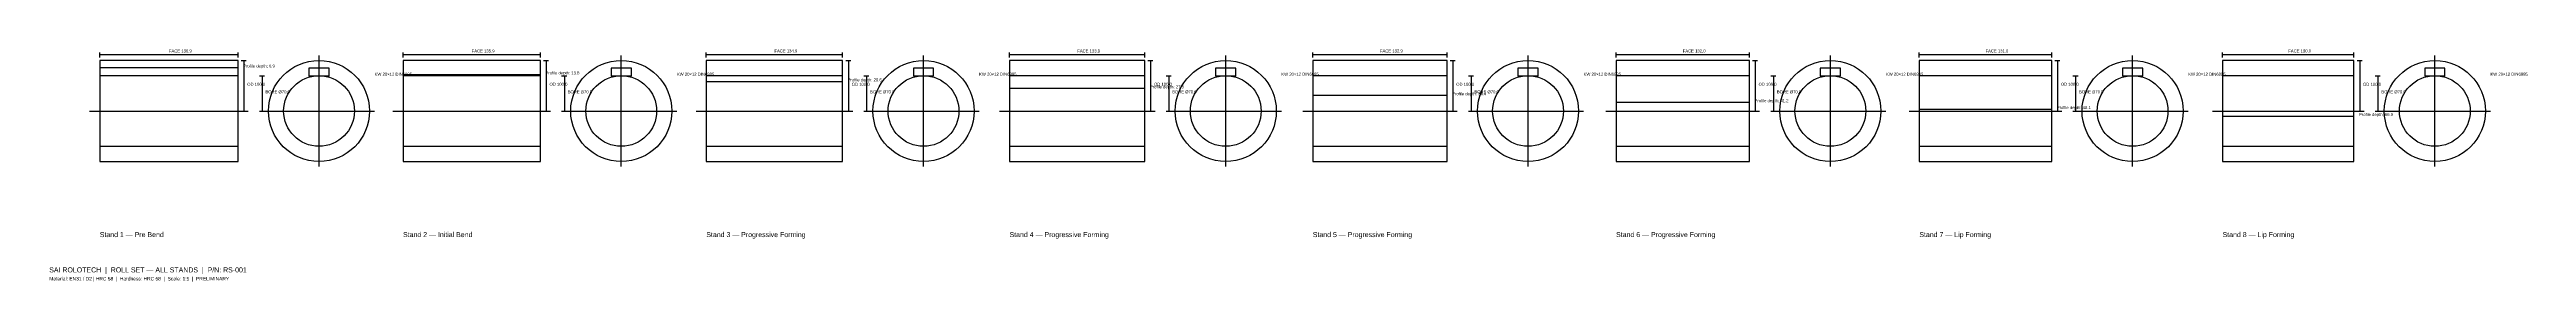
# Model space of a CAD drawing. Header units: metres. Extents: x -50 to 2401, y -169 to 61.
import ezdxf

# ---------------------------------------------------------------- set-up
doc = ezdxf.new("R2010")
doc.units = ezdxf.units.M
for name, color, linetype in [('CENTRE', 1, 'Continuous'), ('DIMENSION', 2, 'Continuous'), ('HATCH', 8, 'Continuous'), ('NOTES', 3, 'Continuous'), ('OUTLINE', 7, 'Continuous'), ('TITLE', 4, 'Continuous')]:
    doc.layers.add(name, color=color, linetype=linetype)

msp = doc.modelspace()

# ---------------------------------------------------------------- linework, layer by layer
at = {"layer": 'CENTRE'}
for p, q in [((216.9, -55), (216.9, 55)), ((515.9, -55), (515.9, 55)), ((814.9, -55), (814.9, 55)), ((1113.9, -55), (1113.9, 55)), ((1412.9, -55), (1412.9, 55)), ((1712, -55), (1712, 55)), ((2011, -55), (2011, 55)), ((2310, -55), (2310, 55)), ((-10, 0), (146.9, 0)), ((161.9, 0), (271.9, 0)), ((290, 0), (445.9, 0)), ((460.9, 0), (570.9, 0)), ((590, 0), (744.9, 0)), ((759.9, 0), (869.9, 0)), ((890, 0), (1043.9, 0)), ((1058.9, 0), (1168.9, 0)), ((1190, 0), (1342.9, 0)), ((1357.9, 0), (1467.9, 0)), ((1490, 0), (1642, 0)), ((1657, 0), (1767, 0)), ((1790, 0), (1941, 0)), ((1956, 0), (2066, 0)), ((2090, 0), (2240, 0)), ((2255, 0), (2365, 0))]:
    msp.add_line(p, q, dxfattribs=at)
at = {"layer": 'DIMENSION', "color": 2}
for p, q in [((0, 53), (0, 58)), ((0, 56), (136.9, 56)), ((136.9, 53), (136.9, 58)), ((139.9, 50), (144.9, 50)), ((142.9, 0), (142.9, 50)), ((300, 53), (300, 58)), ((300, 56), (435.9, 56)), ((435.9, 53), (435.9, 58)), ((438.9, 50), (443.9, 50)), ((441.9, 0), (441.9, 50)), ((600, 53), (600, 58)), ((600, 56), (734.9, 56)), ((734.9, 53), (734.9, 58)), ((737.9, 50), (742.9, 50)), ((740.9, 0), (740.9, 50)), ((900, 53), (900, 58)), ((900, 56), (1033.9, 56)), ((1033.9, 53), (1033.9, 58)), ((1036.9, 50), (1041.9, 50)), ((1039.9, 0), (1039.9, 50)), ((1200, 53), (1200, 58)), ((1200, 56), (1332.9, 56)), ((1332.9, 53), (1332.9, 58)), ((1335.9, 50), (1340.9, 50)), ((1338.9, 0), (1338.9, 50)), ((1500, 53), (1500, 58)), ((1500, 56), (1632, 56)), ((1632, 53), (1632, 58)), ((1635, 50), (1640, 50)), ((1638, 0), (1638, 50)), ((1800, 53), (1800, 58)), ((1800, 56), (1931, 56)), ((1931, 53), (1931, 58)), ((1934, 50), (1939, 50)), ((1937, 0), (1937, 50)), ((2100, 53), (2100, 58)), ((2100, 56), (2230, 56)), ((2230, 53), (2230, 58)), ((2233, 50), (2238, 50)), ((2236, 0), (2236, 50)), ((157.9, 35), (162.9, 35)), ((160.9, 0), (160.9, 35)), ((456.9, 35), (461.9, 35)), ((459.9, 0), (459.9, 35)), ((755.9, 35), (760.9, 35)), ((758.9, 0), (758.9, 35)), ((1054.9, 35), (1059.9, 35)), ((1057.9, 0), (1057.9, 35)), ((1353.9, 35), (1358.9, 35)), ((1356.9, 0), (1356.9, 35)), ((1653, 35), (1658, 35)), ((1656, 0), (1656, 35)), ((1952, 35), (1957, 35)), ((1955, 0), (1955, 35)), ((2251, 35), (2256, 35)), ((2254, 0), (2254, 35)), ((139.9, 0), (144.9, 0)), ((157.9, 0), (162.9, 0)), ((438.9, 0), (443.9, 0)), ((456.9, 0), (461.9, 0)), ((737.9, 0), (742.9, 0)), ((755.9, 0), (760.9, 0)), ((1036.9, 0), (1041.9, 0)), ((1054.9, 0), (1059.9, 0)), ((1335.9, 0), (1340.9, 0)), ((1353.9, 0), (1358.9, 0)), ((1635, 0), (1640, 0)), ((1653, 0), (1658, 0)), ((1934, 0), (1939, 0)), ((1952, 0), (1957, 0)), ((2233, 0), (2238, 0)), ((2251, 0), (2256, 0))]:
    msp.add_line(p, q, dxfattribs=at)
at = {"layer": 'HATCH'}
for points in [[(0, -35), (136.9, -35), (136.9, 35), (0, 35)], [(300, -35), (435.9, -35), (435.9, 35), (300, 35)], [(600, -35), (734.9, -35), (734.9, 35), (600, 35)], [(900, -35), (1033.9, -35), (1033.9, 35), (900, 35)], [(1200, -35), (1332.9, -35), (1332.9, 35), (1200, 35)], [(1500, -35), (1632, -35), (1632, 35), (1500, 35)], [(1800, -35), (1931, -35), (1931, 35), (1800, 35)], [(2100, -35), (2230, -35), (2230, 35), (2100, 35)]]:
    msp.add_lwpolyline(points, close=True, dxfattribs=at)
for centre in [(216.9, 0), (515.9, 0), (814.9, 0), (1113.9, 0), (1412.9, 0), (1712, 0), (2011, 0), (2310, 0)]:
    msp.add_circle(centre, 35, dxfattribs=at)
at = {"layer": 'OUTLINE'}
for points in [[(0, -50), (136.9, -50), (136.9, 50), (0, 50)], [(300, -50), (435.9, -50), (435.9, 50), (300, 50)], [(600, -50), (734.9, -50), (734.9, 50), (600, 50)], [(900, -50), (1033.9, -50), (1033.9, 50), (900, 50)], [(1200, -50), (1332.9, -50), (1332.9, 50), (1200, 50)], [(1500, -50), (1632, -50), (1632, 50), (1500, 50)], [(1800, -50), (1931, -50), (1931, 50), (1800, 50)], [(2100, -50), (2230, -50), (2230, 50), (2100, 50)], [(206.9, 35), (226.9, 35), (226.9, 42.5), (206.9, 42.5)], [(505.9, 35), (525.9, 35), (525.9, 42.5), (505.9, 42.5)], [(804.9, 35), (824.9, 35), (824.9, 42.5), (804.9, 42.5)], [(1103.9, 35), (1123.9, 35), (1123.9, 42.5), (1103.9, 42.5)], [(1402.9, 35), (1422.9, 35), (1422.9, 42.5), (1402.9, 42.5)], [(1702, 35), (1722, 35), (1722, 42.5), (1702, 42.5)], [(2001, 35), (2021, 35), (2021, 42.5), (2001, 42.5)], [(2300, 35), (2320, 35), (2320, 42.5), (2300, 42.5)]]:
    msp.add_lwpolyline(points, close=True, dxfattribs=at)
for points in [[(0, 43.12), (136.9, 43.12)], [(300, 36.25), (435.9, 36.25)], [(600, 29.38), (734.9, 29.38)], [(900, 22.5), (1033.9, 22.5)], [(1200, 15.62), (1332.9, 15.62)], [(1500, 8.75), (1632, 8.75)], [(1800, 1.88), (1931, 1.88)], [(2100, -5), (2230, -5)]]:
    msp.add_lwpolyline(points, dxfattribs=at)
for centre in [(216.9, 0), (515.9, 0), (814.9, 0), (1113.9, 0), (1412.9, 0), (1712, 0), (2011, 0), (2310, 0)]:
    msp.add_circle(centre, 50, dxfattribs=at)

# ---------------------------------------------------------------- texts
at = {"layer": 'DIMENSION'}
for s, p in [('FACE 136.9', (68.45, 58)), ('FACE 135.9', (367.95, 58)), ('FACE 134.9', (667.45, 58)), ('FACE 133.9', (966.95, 58)), ('FACE 132.9', (1266.45, 58)), ('FACE 132.0', (1566, 58)), ('FACE 131.0', (1865.5, 58)), ('FACE 130.0', (2165, 58)), ('OD 100.0', (145.9, 25)), ('OD 100.0', (444.9, 25)), ('OD 100.0', (743.9, 25)), ('OD 100.0', (1042.9, 25)), ('OD 100.0', (1341.9, 25)), ('OD 100.0', (1641, 25)), ('OD 100.0', (1940, 25)), ('OD 100.0', (2239, 25)), ('BORE Ø70.0', (163.9, 17.5)), ('BORE Ø70.0', (462.9, 17.5)), ('BORE Ø70.0', (761.9, 17.5)), ('BORE Ø70.0', (1060.9, 17.5)), ('BORE Ø70.0', (1359.9, 17.5)), ('BORE Ø70.0', (1659, 17.5)), ('BORE Ø70.0', (1958, 17.5)), ('BORE Ø70.0', (2257, 17.5))]:
    msp.add_text(s, height=3, dxfattribs=at).set_placement(p)
at = {"layer": 'NOTES'}
for s, height, p in [('Profile depth: 6.9', 3, (141.9, 43.12)), ('KW 20×12 DIN6885', 3, (271.9, 35)), ('Profile depth: 13.8', 3, (440.9, 36.25)), ('KW 20×12 DIN6885', 3, (570.9, 35)), ('Profile depth: 20.6', 3, (739.9, 29.38)), ('KW 20×12 DIN6885', 3, (869.9, 35)), ('Profile depth: 27.5', 3, (1038.9, 22.5)), ('KW 20×12 DIN6885', 3, (1168.9, 35)), ('KW 20×12 DIN6885', 3, (1467.9, 35)), ('KW 20×12 DIN6885', 3, (1767, 35)), ('KW 20×12 DIN6885', 3, (2066, 35)), ('KW 20×12 DIN6885', 3, (2365, 35)), ('Profile depth: 34.4', 3, (1337.9, 15.62)), ('Profile depth: 41.2', 3, (1637, 8.75)), ('Profile depth: 48.1', 3, (1936, 1.88)), ('Profile depth: 55.0', 3, (2235, -5)), ('Material: EN31 / D2 | HRC 58  |  Hardness: HRC 58  |  Scale: 1:5  |  PRELIMINARY', 3.5, (-50, -168))]:
    msp.add_text(s, height=height, dxfattribs=at).set_placement(p)
at = {"layer": 'TITLE'}
for s, p in [('Stand 1 — Pre Bend', (0, -125)), ('Stand 2 — Initial Bend', (300, -125)), ('Stand 3 — Progressive Forming', (600, -125)), ('Stand 4 — Progressive Forming', (900, -125)), ('Stand 5 — Progressive Forming', (1200, -125)), ('Stand 6 — Progressive Forming', (1500, -125)), ('Stand 7 — Lip Forming', (1800, -125)), ('Stand 8 — Lip Forming', (2100, -125)), ('SAI ROLOTECH  |  ROLL SET — ALL STANDS  |  P/N: RS-001', (-50, -160))]:
    msp.add_text(s, height=5, dxfattribs=at).set_placement(p)

doc.saveas('drawing.dxf')
